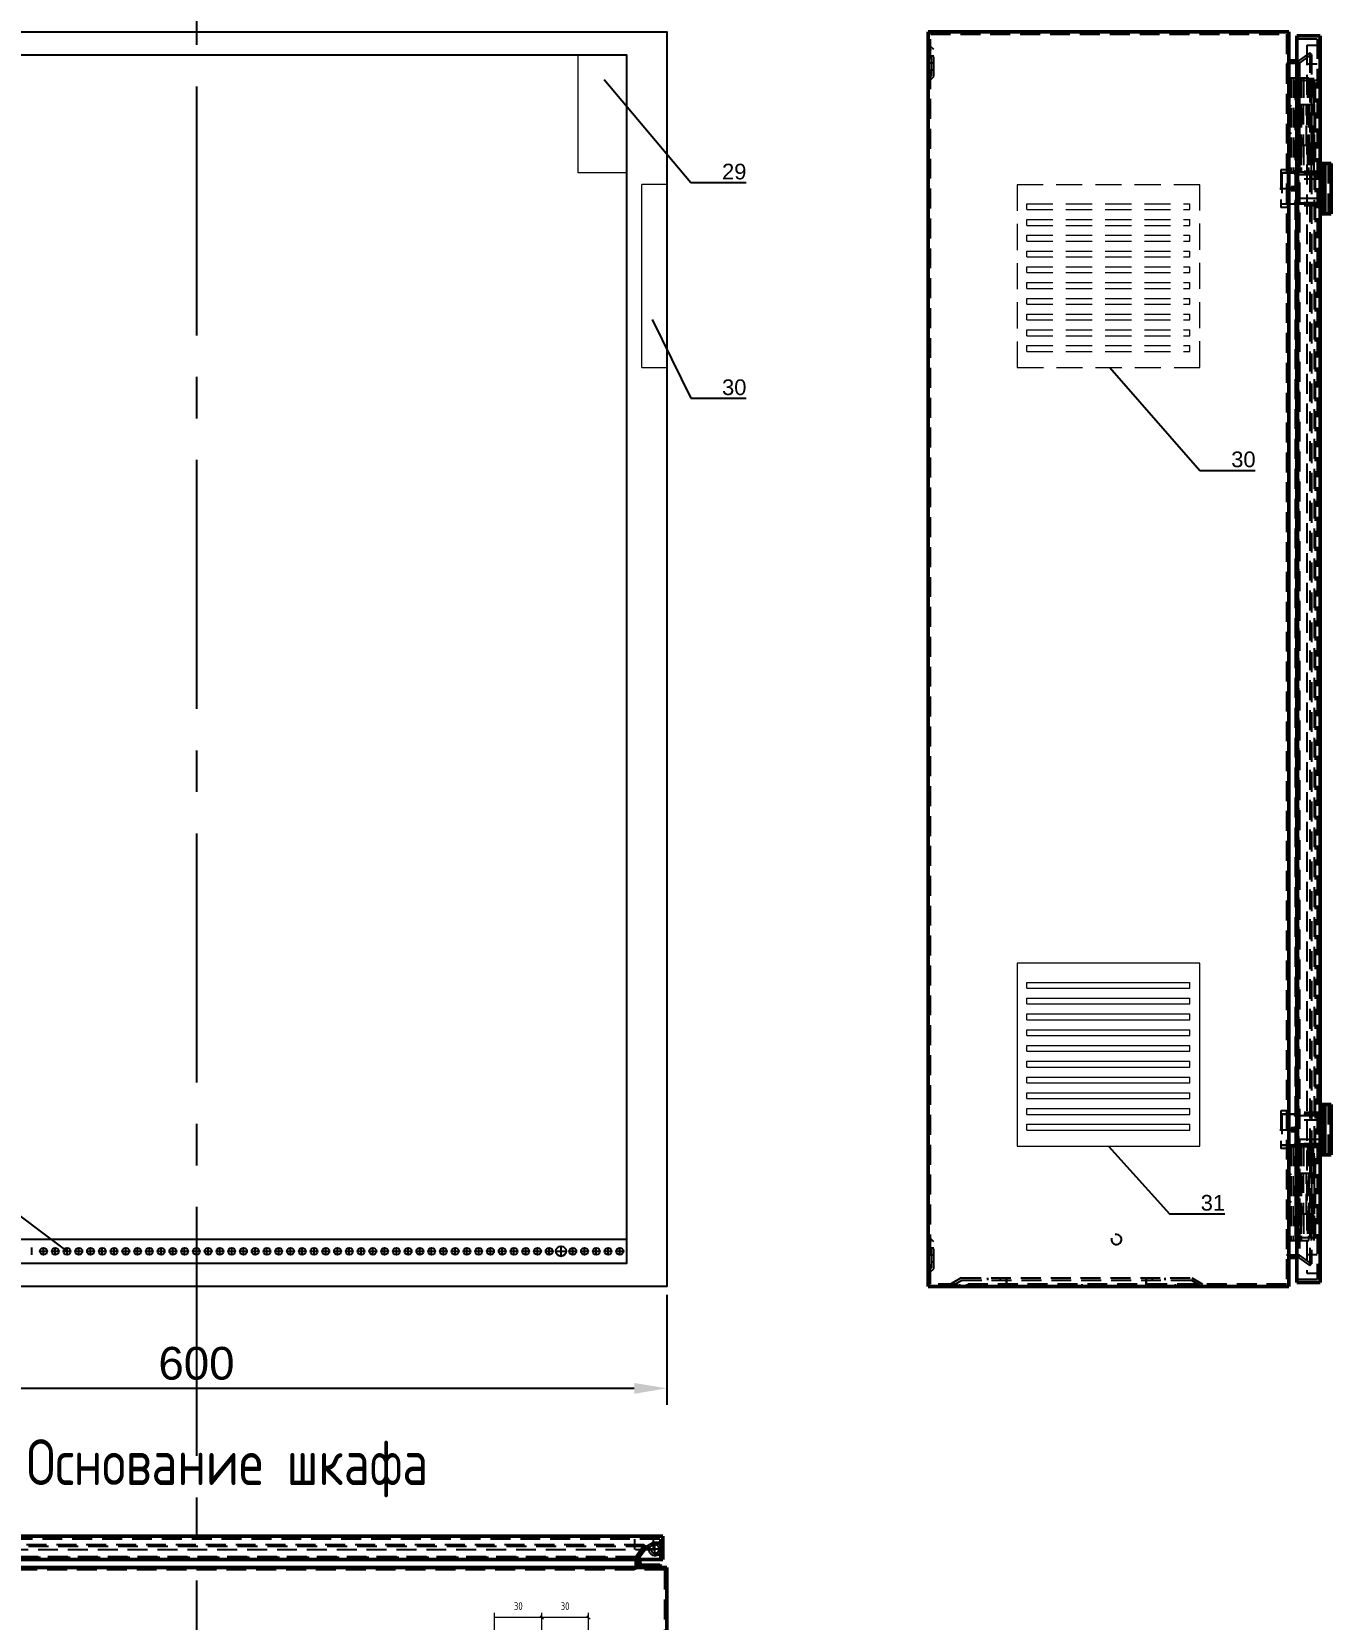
# Model space of a CAD drawing. Header units: millimetres. Extents: x 3520 to 8864, y 403 to 1747.
# Drawn here: x 5453.9 to 5553.4, y 789.7 to 911.1 of the extents above; entities that cross this region are included whole.
import ezdxf
from ezdxf import colors
from ezdxf.entities.mleader import LeaderData, LeaderLine
from ezdxf.math import Vec2, Vec3

# ---------------------------------------------------------------- set-up
doc = ezdxf.new("R2010")
doc.units = ezdxf.units.MM
for name, pattern in [('ACISOTGL', [3, 2, -1]), ('CENTER', [10.16, 6.35, -1.27, 1.27, -1.27]), ('CENTER2', [28.575, 19.05, -3.175, 3.175, -3.175]), ('DASHED', [19.05, 12.7, -6.35]), ('K5LT_BASIC', [0]), ('K5LT_THIN', [0])]:
    doc.linetypes.add(name, pattern=pattern)
for name, color, linetype, lineweight in [('AM_0', 7, 'Continuous', 50), ('AM_4', 3, 'Continuous', 25), ('AM_5', 3, 'Continuous', 25), ('AM_7', 7, 'CENTER', 25), ('AM_9', 6, 'DASHED', 25), ('Стерка', 7, 'Continuous', 15)]:
    doc.layers.add(name, color=color, linetype=linetype, lineweight=lineweight)
doc.layers.add('Ссылки', color=6, linetype='Continuous')
doc.styles.get("Standard").update_dxf_attribs({"font": 'arial.ttf'})
doc.styles.add('ГОСТ В', font='GOST_0.TTF', dxfattribs={"height": 3.5})
doc.styles.add('ГОСТ тип А', font='GOST_0.TTF', dxfattribs={"height": 3.5})
doc.dimstyles.new('ISO-25', dxfattribs={"dimtxt": 2.5, "dimasz": 2.5, "dimexe": 1.25, "dimexo": 0.625, "dimtad": 1, "dimtxsty": 'Standard', "dimcen": 2.5, "dimadec": 0, "dimazin": 0, "dimtfac": 1, "dimtmove": 0, "dimatfit": 3, "dimfxl": 1, "dimarcsym": 0})

msp = doc.modelspace()

# ---------------------------------------------------------------- texts
at = {"color": 7, "linetype": 'Continuous', "lineweight": 15, "attachment_point": 5, "style": 'ГОСТ В'}
for s, insert, char_height, width in [('{\\C256;Основание шкафа}', (5468.887, 801.241, 1518.358), 3.5, 80), ('{\\C256;30}', (5491.148, 790.696, 1518.358), 0.6, 3.58027), ('{\\C256;30}', (5494.728, 790.696, 1518.358), 0.6, 3.58027)]:
    msp.add_mtext(s, dxfattribs=dict(at, insert=insert, char_height=char_height, width=width))

# ---------------------------------------------------------------- blocks, each defined once
blk = doc.blocks.new('2_1XXX_04_05_0_in_AE_1058_500__2__3')
at = {"layer": 'AM_7'}
for p, q in [((-97, -0.075), (-97, 1.575)), ((-30.5, -0.075), (-30.5, 1.575)), ((36, -0.075), (36, 1.575))]:
    blk.add_line(p, q, dxfattribs=at)
at = {"layer": 'AM_9'}
for p, q in [((-105, 1.5), (-105, 0)), ((-100.6, 1.5), (-100.6, 0)), ((-93.4, 0), (-93.4, 1.5)), ((-34.1, 1.5), (-34.1, 0)), ((-26.9, 0), (-26.9, 1.5)), ((32.4, 1.5), (32.4, 0)), ((39.6, 0), (39.6, 1.5)), ((44, 1.5), (44, 0))]:
    blk.add_line(p, q, dxfattribs=at)
blk = doc.blocks.new('3_1XXX_01_04_1_0_in_AE_1058_500__2__3')
at = {"layer": 'AM_7'}
for p, q in [((106.6, 749.4), (104.9, 749.4)), ((106.6, 731.9), (104.9, 731.9))]:
    blk.add_line(p, q, dxfattribs=at)
at = {"layer": 'AM_9'}
for p, q in [((105, 770.6), (121, 770.6)), ((105.8, 770.6), (105.8, 710.6)), ((106.5, 770.6), (106.5, 710.6)), ((108, 770.6), (108, 710.6)), ((111, 770.6), (111, 710.6)), ((111.5, 770.6), (111.5, 710.6)), ((112.7, 770.6), (112.7, 753.6)), ((112.8, 770.6), (112.8, 710.6)), ((114.2, 770.6), (114.2, 753.6)), ((116.8, 770.6), (116.8, 753.6)), ((117, 770.6), (117, 753.6)), ((117.2, 770.6), (117.2, 753.6)), ((117.4, 770.6), (117.4, 710.6)), ((118.3, 770.6), (118.3, 753.6)), ((119.1, 770.6), (119.1, 753.6)), ((119.5, 753.6), (119.5, 770.6)), ((120.5, 770.6), (120.5, 753.6)), ((121, 753.6), (121, 770.6)), ((106.5, 753), (105, 751.5)), ((112.7, 753.6), (121, 753.6)), ((116.3, 727.6), (116.3, 753.6)), ((117.7, 753.6), (117.7, 727.6)), ((105, 747.3), (106.5, 745.8)), ((106.5, 735.5), (105, 734)), ((105, 729.8), (106.5, 728.3)), ((112.7, 727.6), (112.7, 710.6)), ((112.7, 727.6), (121, 727.6)), ((114.2, 727.6), (114.2, 710.6)), ((116.8, 727.6), (116.8, 710.6)), ((117, 727.6), (117, 710.6)), ((117.2, 727.6), (117.2, 710.6)), ((118.3, 727.6), (118.3, 710.6)), ((119.1, 727.6), (119.1, 710.6)), ((119.5, 710.6), (119.5, 727.6)), ((120.5, 727.6), (120.5, 710.6)), ((121, 710.6), (121, 727.6)), ((105, 710.6), (121, 710.6))]:
    blk.add_line(p, q, dxfattribs=at)
blk = doc.blocks.new('4_1XXX_01_05_2_1_0_in_AE_1058_500__2__3')
at = {"layer": 'AM_0'}
for p, q in [((125, 715), (126, 715)), ((126, 716), (132, 716)), ((126, 716), (126, 684)), ((128, 716), (128, 684)), ((132, 716), (132, 684)), ((125, 685), (126, 685)), ((126, 684), (132, 684))]:
    blk.add_line(p, q, dxfattribs=at)
at = {"layer": 'AM_7'}
blk.add_line((99.2, 700), (111.6, 700), dxfattribs=at)
at = {"layer": 'AM_9'}
for p, q in [((104.1, 712), (99.8, 712)), ((99.8, 712), (99.8, 688)), ((109.8, 710), (99.8, 710)), ((108.1, 709.8), (100.5, 709.8)), ((100.5, 709.8), (100.5, 690.2)), ((104.1, 712), (104.1, 688)), ((109.3, 708.6), (108.1, 709.8)), ((110.5, 708.6), (109.3, 708.6)), ((109.8, 710), (109.8, 690)), ((127.2, 709.8), (109.8, 709.8)), ((110.5, 709.1), (127.2, 709.1)), ((110.5, 691), (110.5, 709.1)), ((111, 711), (111, 689)), ((127.5, 711), (111, 711)), ((111, 709), (127.5, 709)), ((123.6, 709.1), (123.6, 709.8)), ((123.8, 709.1), (123.8, 709.8)), ((123.8, 709.8), (123.8, 709.1)), ((123.9, 709.1), (123.9, 709.8)), ((124.4, 709.8), (124.4, 709.1)), ((124.5, 709.1), (124.5, 709.8)), ((124.8, 709.1), (124.8, 709.8)), ((124.8, 709.1), (124.8, 709.8)), ((124.9, 709.1), (124.9, 709.8)), ((125, 709.1), (125, 709.8)), ((125.4, 709.1), (125.4, 709.8)), ((126.2, 709.1), (126.2, 709.8)), ((127.2, 709.1), (127.2, 709.8)), ((127.5, 711), (127.5, 706)), ((130, 716), (130, 684)), ((104.1, 700.6), (108.6, 700.6)), ((104.1, 699.4), (108.6, 699.4)), ((110.5, 701.2), (106.5, 701.2)), ((106.5, 701.2), (106.5, 700.6)), ((106.5, 699.4), (106.5, 698.8)), ((106.5, 698.8), (110.5, 698.8)), ((107.6, 700.6), (107.6, 699.4)), ((108.6, 700.6), (108.6, 699.4)), ((111, 705), (110.5, 705)), ((127.5, 706), (111, 706)), ((109.8, 690), (99.8, 690)), ((100.5, 690.2), (108.1, 690.2)), ((108.1, 690.2), (109.3, 691.5)), ((110.5, 691.5), (109.3, 691.5)), ((109.8, 690.2), (127.2, 690.2)), ((110.5, 695), (111, 695)), ((127.2, 691), (110.5, 691)), ((111, 694), (127.5, 694)), ((111, 691), (127.5, 691)), ((127.5, 689), (111, 689)), ((123.6, 691), (123.6, 690.2)), ((123.8, 691), (123.8, 690.2)), ((123.8, 691), (123.8, 690.2)), ((123.9, 691), (123.9, 690.2)), ((124.4, 691), (124.4, 690.2)), ((124.5, 691), (124.5, 690.2)), ((124.8, 691), (124.8, 690.2)), ((124.8, 691), (124.8, 690.2)), ((124.9, 690.2), (124.9, 691)), ((125, 691), (125, 690.2)), ((125.4, 691), (125.4, 690.2)), ((126.2, 691), (126.2, 690.2)), ((127.2, 691), (127.2, 690.2)), ((127.5, 694), (127.5, 689)), ((104.1, 688), (99.8, 688))]:
    blk.add_line(p, q, dxfattribs=at)
blk = doc.blocks.new('5_1XXX_01_05_2_2_0_in_AE_1058_500__2__3')
at = {"layer": 'AM_0'}
for p, q in [((125, 115), (126, 115)), ((126, 116), (132, 116)), ((126, 116), (126, 84)), ((128, 116), (128, 84)), ((132, 116), (132, 84)), ((125, 85), (126, 85)), ((126, 84), (132, 84))]:
    blk.add_line(p, q, dxfattribs=at)
at = {"layer": 'AM_7'}
blk.add_line((99.2, 100), (111.6, 100), dxfattribs=at)
at = {"layer": 'AM_9'}
for p, q in [((99.8, 112), (99.8, 88)), ((104.1, 112), (99.8, 112)), ((104.1, 112), (104.1, 88)), ((130, 116), (130, 84)), ((109.8, 110), (99.8, 110)), ((108.1, 109.8), (100.5, 109.8)), ((100.5, 109.8), (100.5, 90.3)), ((106.5, 101.2), (106.5, 100.6)), ((110.5, 101.2), (106.5, 101.2)), ((109.3, 108.5), (108.1, 109.8)), ((110.5, 108.5), (109.3, 108.5)), ((109.8, 110), (109.8, 90)), ((127.2, 109.8), (109.8, 109.8)), ((110.5, 109), (127.2, 109)), ((110.5, 91), (110.5, 109)), ((111, 105), (110.5, 105)), ((111, 111), (111, 89)), ((127.5, 111), (111, 111)), ((111, 109), (127.5, 109)), ((127.5, 106), (111, 106)), ((123.6, 109), (123.6, 109.8)), ((123.8, 109), (123.8, 109.8)), ((123.8, 109.8), (123.8, 109)), ((123.9, 109), (123.9, 109.8)), ((124.4, 109.8), (124.4, 109)), ((124.5, 109), (124.5, 109.8)), ((124.8, 109), (124.8, 109.8)), ((124.8, 109), (124.8, 109.8)), ((124.9, 109), (124.9, 109.8)), ((125, 109), (125, 109.8)), ((125.4, 109), (125.4, 109.8)), ((126.2, 109), (126.2, 109.8)), ((127.2, 109), (127.2, 109.8)), ((127.5, 111), (127.5, 106)), ((104.1, 100.6), (108.6, 100.6)), ((104.1, 99.4), (108.6, 99.4)), ((106.5, 99.4), (106.5, 98.8)), ((106.5, 98.8), (110.5, 98.8)), ((107.6, 100.6), (107.6, 99.4)), ((108.1, 90.3), (109.3, 91.5)), ((108.6, 100.6), (108.6, 99.4)), ((110.5, 91.5), (109.3, 91.5)), ((110.5, 95), (111, 95)), ((111, 94), (127.5, 94)), ((127.5, 94), (127.5, 89)), ((109.8, 90), (99.8, 90)), ((104.1, 88), (99.8, 88)), ((100.5, 90.3), (108.1, 90.3)), ((109.8, 90.3), (127.2, 90.3)), ((127.2, 91), (110.5, 91)), ((111, 91), (127.5, 91)), ((127.5, 89), (111, 89)), ((123.6, 91), (123.6, 90.3)), ((123.8, 91), (123.8, 90.3)), ((123.8, 91), (123.8, 90.3)), ((123.9, 91), (123.9, 90.3)), ((124.4, 91), (124.4, 90.3)), ((124.5, 91), (124.5, 90.3)), ((124.8, 91), (124.8, 90.3)), ((124.8, 91), (124.8, 90.3)), ((124.9, 90.3), (124.9, 91)), ((125, 91), (125, 90.3)), ((125.4, 91), (125.4, 90.3)), ((126.2, 91), (126.2, 90.3)), ((127.2, 91), (127.2, 90.3))]:
    blk.add_line(p, q, dxfattribs=at)
blk = doc.blocks.new('6_1058_01_01__2__0_in_AE_1058_500__2__3')
at = {"layer": 'AM_0'}
for p, q in [((110, 797.5), (125, 797.5)), ((110, 797.5), (110, 2.5)), ((125, 797.5), (125, 2.5)), ((110, 2.5), (125, 2.5))]:
    blk.add_line(p, q, dxfattribs=at)
at = {"layer": 'AM_9'}
for p, q in [((110, 795.5), (123, 795.5)), ((116.5, 791.5), (123, 791.5)), ((116.5, 791.5), (116.5, 8.5)), ((123, 795.5), (123, 4.5)), ((116.5, 779.5), (123, 779.5)), ((109, 769), (109, 31)), ((123, 769), (109, 769)), ((110.8, 769), (110.8, 31)), ((110.9, 769), (110.9, 31)), ((121.1, 769), (121.1, 31)), ((121.2, 769), (121.2, 31)), ((122, 31), (122, 769)), ((112.7, 753.6), (116.3, 753.6)), ((112.7, 753.6), (112.7, 727.6)), ((114.1, 753.6), (114.1, 727.6)), ((119.3, 727.6), (119.3, 753.6)), ((119.5, 753.6), (119.5, 727.6)), ((120.9, 727.6), (120.9, 753.6)), ((120.9, 753.6), (121, 753.6)), ((121, 753.6), (121, 727.6)), ((112.7, 727.6), (116.3, 727.6)), ((120.9, 727.6), (121, 727.6)), ((123, 711), (125, 711)), ((123, 688.9), (125, 688.9)), ((123, 111), (125, 111)), ((123, 89), (125, 89)), ((112.7, 72.4), (116.3, 72.4)), ((112.7, 72.4), (112.7, 46.4)), ((114.1, 72.4), (114.1, 46.4)), ((119.3, 46.4), (119.3, 72.4)), ((119.5, 72.4), (119.5, 46.4)), ((120.9, 46.4), (120.9, 72.4)), ((120.9, 72.4), (121, 72.4)), ((121, 72.4), (121, 46.4)), ((112.7, 46.4), (116.3, 46.4)), ((120.9, 46.4), (121, 46.4)), ((123, 31), (109, 31)), ((116.5, 20.5), (123, 20.5)), ((123, 4.5), (110, 4.5)), ((116.5, 8.5), (123, 8.5))]:
    blk.add_line(p, q, dxfattribs=at)
blk = doc.blocks.new('7_1XXX_01_04_2_0_in_AE_1058_500__2__3')
at = {"layer": 'AM_7'}
for p, q in [((106.6, 68.2), (104.9, 68.2)), ((106.6, 50.7), (104.9, 50.7))]:
    blk.add_line(p, q, dxfattribs=at)
at = {"layer": 'AM_9'}
for p, q in [((105, 89.4), (121, 89.4)), ((105.8, 89.4), (105.8, 29.4)), ((106.5, 89.4), (106.5, 29.4)), ((108, 89.4), (108, 29.4)), ((111, 89.4), (111, 29.4)), ((111.5, 89.4), (111.5, 29.4)), ((112.7, 89.4), (112.7, 72.4)), ((112.8, 89.4), (112.8, 29.4)), ((114.2, 89.4), (114.2, 72.4)), ((116.8, 89.4), (116.8, 72.4)), ((117, 89.4), (117, 72.4)), ((117.2, 89.4), (117.2, 72.4)), ((117.4, 89.4), (117.4, 29.4)), ((118.3, 89.4), (118.3, 72.4)), ((119.1, 89.4), (119.1, 72.4)), ((119.5, 72.4), (119.5, 89.4)), ((120.5, 89.4), (120.5, 72.4)), ((121, 72.4), (121, 89.4)), ((106.5, 71.8), (105, 70.2)), ((112.7, 72.4), (121, 72.4)), ((116.3, 46.4), (116.3, 72.4)), ((117.7, 72.4), (117.7, 46.4)), ((105, 66.1), (106.5, 64.6)), ((106.5, 54.3), (105, 52.8)), ((105, 48.6), (106.5, 47.1)), ((112.7, 46.4), (112.7, 29.4)), ((112.7, 46.4), (121, 46.4)), ((114.2, 46.4), (114.2, 29.4)), ((116.8, 46.4), (116.8, 29.4)), ((117, 46.4), (117, 29.4)), ((117.2, 46.4), (117.2, 29.4)), ((118.3, 46.4), (118.3, 29.4)), ((119.1, 46.4), (119.1, 29.4)), ((119.5, 29.4), (119.5, 46.4)), ((120.5, 46.4), (120.5, 29.4)), ((121, 29.4), (121, 46.4)), ((105, 29.4), (121, 29.4))]:
    blk.add_line(p, q, dxfattribs=at)
blk = doc.blocks.new('8_1058_01_00__2__0_in_AE_1058_500__2__3')
at = {"layer": 'AM_0'}
for p, q in [((-125, 800), (-125, 0)), ((-125, 800), (105, 800)), ((105, 800), (105, 0)), ((110, 781.5), (105, 781.5)), ((105, 18.5), (110, 18.5)), ((-125, 0), (105, 0))]:
    blk.add_line(p, q, dxfattribs=at)
at = {"layer": 'AM_5'}
blk.add_arc((-5, 30), 3.23, 165, 105, dxfattribs=at)
at = {"layer": 'AM_7'}
for p, q in [((-121.3, 780), (-125.2, 780)), ((-121.3, 20), (-125.2, 20)), ((-75, 5.8), (-75, -0.3)), ((14, 5.8), (14, -0.3))]:
    blk.add_line(p, q, dxfattribs=at)
at = {"layer": 'AM_9'}
for p, q in [((-123, 788), (-125, 790)), ((-123.5, 1.5), (-123.5, 798.5)), ((-123.5, 798.5), (103.5, 798.5)), ((-121.5, 788.6), (-123.5, 790.6)), ((103.5, 798.5), (103.5, 1.5)), ((-123, 772), (-123, 788)), ((-121.5, 784.4), (-123, 784.4)), ((-121.5, 771.4), (-121.5, 788.6)), ((103.5, 780), (111.7, 780)), ((111.2, 781.5), (110, 781.5)), ((118.4, 786.6), (111.2, 781.5)), ((111.2, 781.5), (111.2, 18.5)), ((111.7, 780), (119.3, 785.4)), ((111.7, 780), (111.7, 20)), ((119.3, 785.4), (118.4, 786.6)), ((118.4, 786.6), (118.4, 13.4)), ((119.3, 785.4), (119.3, 14.6)), ((-125, 770), (-123, 772)), ((-123.5, 769.4), (-121.5, 771.4)), ((-123, 775.7), (-121.5, 775.7)), ((-121.5, 28.6), (-123.5, 30.6)), ((-123, 28), (-125, 30)), ((-123, 12), (-123, 28)), ((-121.5, 24.4), (-123, 24.4)), ((-121.5, 11.4), (-121.5, 28.6)), ((-125, 10), (-123, 12)), ((-123.5, 9.4), (-121.5, 11.4)), ((-123, 15.7), (-121.5, 15.7)), ((111.7, 20), (103.5, 20)), ((110, 18.5), (111.2, 18.5)), ((111.2, 18.5), (118.4, 13.4)), ((119.3, 14.6), (111.7, 20)), ((118.4, 13.4), (119.3, 14.6)), ((103.5, 1.5), (-123.5, 1.5)), ((-104, 5.5), (-110.9, 1.5)), ((-110.5, 0), (-103.6, 4)), ((-104, 5.5), (43, 5.5)), ((-103.6, 4), (42.6, 4)), ((-87, 4), (-87, 5.5)), ((-79, 4), (-79, 5.5)), ((-75, 0), (-75, 5.5)), ((14, 0), (14, 5.5)), ((18, 4), (18, 5.5)), ((26, 4), (26, 5.5)), ((49.5, 0), (42.6, 4)), ((43, 5.5), (49.9, 1.5))]:
    blk.add_line(p, q, dxfattribs=at)
blk = doc.blocks.new('3_1XXX_01_04_1_0_in_AE_1058_500__2__5')
at = {"layer": 'AM_7'}
blk.add_line((290.3, 106.575), (290.3, 104.925), dxfattribs=at)
blk = doc.blocks.new('7_1XXX_01_04_2_0_in_AE_1058_500__2__5')
at = {"layer": 'AM_0'}
for p, q in [((282.8, 110), (282.8, 108)), ((284.3, 106.5), (295.6, 106.5)), ((295.6, 106.5), (296.3, 105.8)), ((296.3, 105.8), (296.3, 105))]:
    blk.add_line(p, q, dxfattribs=at)
for radius, start in [(3, 201.0395), (1.5, 180)]:
    blk.add_arc((284.3, 108), radius, start, 270, dxfattribs=at)
at = {"layer": 'AM_7'}
for p, q in [((288, 116.8), (296.8, 116.8)), ((292.4, 112.4), (292.4, 121.2))]:
    blk.add_line(p, q, dxfattribs=at)
at = {"layer": 'AM_9'}
for p, q in [((281.9, 112.8), (285.4, 117.4)), ((286.8, 116.8), (282.8, 111.5)), ((282.8, 111.5), (282.8, 110)), ((286.4, 116.3), (285.6, 117.7)), ((286.4, 118.3), (290.4, 120.5)), ((291.1, 119.1), (286.8, 116.8)), ((288.3, 117.2), (289.8, 117)), ((281.3, 108), (281.3, 111)), ((286.7, 106.5), (288.2, 105)), ((292.4, 105), (293.9, 106.5))]:
    blk.add_line(p, q, dxfattribs=at)
for centre, radius, start, end in [((284.3, 111), 3, 143, 180), ((287.8, 115.6), 3, 118.1592, 143), ((292.4, 116.8), 4.15, 175, 118.1592), ((292.4, 116.8), 2.65, 175, 118.1592), ((284.3, 108), 3, 180, 201.0395)]:
    blk.add_arc(centre, radius, start, end, dxfattribs=at)
blk = doc.blocks.new('_None')
blk = doc.blocks.new('A3-2')
at = {"linetype": 'K5LT_THIN', "lineweight": 18}
for p, q in [((420, 0), (420, 297)), ((420, 297), (840, 297)), ((840, 297), (840, 0)), ((650, 15), (715, 15)), ((840, 0), (420, 0))]:
    blk.add_line(p, q, dxfattribs=at)
at = {"linetype": 'K5LT_BASIC', "lineweight": 40}
for p, q in [((440, 5), (440, 292)), ((440, 292), (835, 292)), ((510, 292), (510, 278)), ((835, 292), (835, 5)), ((510, 278), (440, 278)), ((428, 5), (428, 150)), ((440, 150), (428, 150)), ((433, 5), (433, 150)), ((440, 115), (428, 115)), ((440, 90), (428, 90)), ((440, 65), (428, 65)), ((440, 30), (428, 30)), ((650, 20), (835, 20)), ((650, 5), (650, 20)), ((657, 5), (657, 20)), ((667, 5), (667, 20)), ((690, 5), (690, 20)), ((705, 5), (705, 20)), ((715, 5), (715, 20)), ((825, 5), (825, 20)), ((825, 13), (835, 13)), ((650, 10), (657, 10)), ((657, 10), (667, 10)), ((667, 10), (690, 10)), ((690, 10), (705, 10)), ((705, 10), (715, 10)), ((440, 5), (428, 5)), ((835, 5), (440, 5))]:
    blk.add_line(p, q, dxfattribs=at)
at = {"char_height": 2.5, "attachment_point": 1, "rotation": 90, "style": 'ГОСТ тип А'}
for s, insert in [('Подп. и дата', (429.32, 124.64)), ('Инв. № дубл.', (429.32, 95.56)), ('Взам. инв. №', (429.32, 69.83)), ('Подп. и дата', (429.32, 39.64)), ('Инв. № подл.', (429.32, 10.56))]:
    blk.add_mtext(s, dxfattribs=dict(at, insert=insert))
at = {"char_height": 2.5, "attachment_point": 1, "style": 'ГОСТ тип А'}
for s, insert in [('Лист', (826.99, 18.23)), ('Изм.', (651.01, 9.23)), ('Лист', (658, 9.23)), ('№ докум.', (671.12, 9.23)), ('Подп.', (693.55, 9.23)), ('Дата', (706, 9.23)), ('Формат', (804.26, 4.23)), ('A3', (815.5, 4.23))]:
    blk.add_mtext(s, dxfattribs=dict(at, insert=insert))
blk = doc.blocks.new('6_1058_01_01__2__0_in_AE_1058_500__2__5')
at = {"layer": 'AM_0'}
for p, q in [((-297.5, 125), (297.5, 125)), ((-297.5, 110), (-297.5, 125)), ((297.5, 110), (297.5, 125)), ((-297.5, 110), (297.5, 110))]:
    blk.add_line(p, q, dxfattribs=at)
at = {"layer": 'AM_9'}
for p, q in [((-295.5, 123), (-295.5, 110)), ((295.5, 123), (-295.5, 123)), ((-291.5, 116.5), (-291.5, 123)), ((-279.5, 116.5), (-279.5, 123)), ((-270.6, 122), (-279.5, 122)), ((-261.1, 123), (-261.1, 125)), ((-238.9, 123), (-238.9, 125)), ((279.5, 116.5), (279.5, 123)), ((291.5, 116.5), (291.5, 123)), ((295.5, 123), (295.5, 110)), ((-291.5, 116.5), (291.5, 116.5)), ((-268.6, 110.8), (-269.6, 121.1)), ((-268.6, 121.2), (-267.6, 110.9)), ((292.4, 121), (295.5, 121)), ((295.5, 119.5), (292.4, 119.5)), ((292.4, 114.1), (295.5, 114.1)), ((295.5, 112.7), (292.4, 112.7)), ((-255.5, 109), (-266.6, 109)), ((-255.5, 110), (-255.5, 109))]:
    blk.add_line(p, q, dxfattribs=at)
for centre, radius, start, end in [((-270.6, 121), 2, 5.7106, 90), ((-270.6, 121), 1, 5.7106, 90), ((292.4, 116.8), 2.7, 186.3794, 270), ((292.4, 116.8), 2.7, 90, 109.4712), ((-266.6, 111), 2, 185.7106, 270), ((-266.6, 111), 1, 185.7106, 270)]:
    blk.add_arc(centre, radius, start, end, dxfattribs=at)
blk = doc.blocks.new('8_1058_01_00__2__0_in_AE_1058_500__2__5')
at = {"layer": 'AM_0'}
for p, q in [((-300, -125), (-300, 105)), ((-300, 105), (300, 105)), ((-281.5, 105), (-281.5, 110)), ((281.5, 110), (281.5, 105)), ((300, 105), (300, -125)), ((238, 49.5), (-238, 49.5)), ((-273.8, 14), (-267, 14)), ((-273.8, 14), (-273.8, -75)), ((273.5, 14), (273.5, -75)), ((-273.8, -75), (-267, -75)), ((238, -110.5), (-238, -110.5)), ((300, -125), (-300, -125))]:
    blk.add_line(p, q, dxfattribs=at)
for centre, start, end in [((-238, 14), 90, 180), ((238, 14), 0, 90), ((-238, -75), 180, 270), ((238, -75), 270, 360)]:
    blk.add_arc(centre, 35.5, start, end, dxfattribs=at)
at = {"layer": 'AM_4'}
for p, q in [((-238, 49.5), (-238, 44)), ((238, 44), (238, 49.5)), ((267, 14), (273.5, 14)), ((267, -75), (273.5, -75)), ((-238, -110.5), (-238, -105)), ((238, -105), (238, -110.5))]:
    blk.add_line(p, q, dxfattribs=at)
at = {"layer": 'AM_7'}
for p, q in [((-280, -121.3), (-280, -125.2)), ((280, -121.3), (280, -125.2))]:
    blk.add_line(p, q, dxfattribs=at)
at = {"layer": 'AM_9'}
for p, q in [((-286.6, 118.4), (-285.4, 119.3)), ((286.6, 118.4), (-286.6, 118.4)), ((-281.5, 111.2), (-286.6, 118.4)), ((-285.4, 119.3), (-280, 111.7)), ((285.4, 119.3), (-285.4, 119.3)), ((280, 111.7), (-280, 111.7)), ((-280, 111.7), (-280, 103.5)), ((280, 111.7), (285.4, 119.3)), ((280, 103.5), (280, 111.7)), ((286.6, 118.4), (281.5, 111.2)), ((285.4, 119.3), (286.6, 118.4)), ((298.5, 103.5), (-298.5, 103.5)), ((-298.5, 103.5), (-298.5, -123.5)), ((-281.5, 110), (-281.5, 111.2)), ((281.5, 111.2), (-281.5, 111.2)), ((281.5, 111.2), (281.5, 110)), ((298.5, 103.5), (298.5, -123.5)), ((238, 49.9), (-238, 49.9)), ((-238, 49.5), (-238, 49.9)), ((-238, 44), (-238, 42.6)), ((238, 43), (-238, 43)), ((238, 42.6), (-238, 42.6)), ((238, 49.9), (238, 49.5)), ((238, 42.6), (238, 44)), ((-242, 26), (242, 26)), ((-273.8, 14), (-274.2, 14)), ((-274.2, 14), (-274.2, -75)), ((-267.3, 14), (-267.3, -75)), ((-267, 14), (-266.6, 14)), ((-266.9, 14), (-266.9, -75)), ((-250, -79), (-250, 18)), ((250, 18), (250, -79)), ((266.6, 14), (266.6, -75)), ((266.6, 14), (267, 14)), ((273.9, 14), (273.5, 14)), ((273.9, 14), (273.9, -75)), ((-273.8, -75), (-274.2, -75)), ((-267, -75), (-266.6, -75)), ((266.6, -75), (267, -75)), ((273.9, -75), (273.5, -75)), ((242, -87), (-242, -87)), ((238, -103.6), (-238, -103.6)), ((-238, -105), (-238, -103.6)), ((238, -104), (-238, -104)), ((-238, -110.5), (-238, -110.9)), ((238, -110.9), (-238, -110.9)), ((238, -103.6), (238, -105)), ((238, -110.9), (238, -110.5)), ((298.5, -123.5), (-298.5, -123.5)), ((-288.6, -121.5), (-290.6, -123.5)), ((-288, -123), (-290, -125)), ((-271.4, -121.5), (-288.6, -121.5)), ((-272, -123), (-288, -123)), ((-284.4, -121.5), (-284.4, -123)), ((-275.6, -123), (-275.6, -121.5)), ((-270, -125), (-272, -123)), ((-269.4, -123.5), (-271.4, -121.5)), ((271.4, -121.5), (269.4, -123.5)), ((272, -123), (270, -125)), ((288.6, -121.5), (271.4, -121.5)), ((288, -123), (272, -123)), ((275.6, -121.5), (275.6, -123)), ((284.4, -123), (284.4, -121.5)), ((290, -125), (288, -123)), ((290.6, -123.5), (288.6, -121.5))]:
    blk.add_line(p, q, dxfattribs=at)
for centre, radius, start, end in [((-238, 14), 35.9, 90, 180), ((-238, 14), 29, 90, 180), ((-238, 14), 28.6, 90, 180), ((238, 14), 35.9, 0, 90), ((238, 14), 29, 0, 90), ((238, 14), 28.6, 0, 90), ((-242, 18), 8, 90, 180), ((242, 18), 8, 0, 90), ((-238, -75), 35.9, 180, 270), ((-238, -75), 29, 180, 270), ((-238, -75), 28.6, 180, 270), ((-242, -79), 8, 180, 270), ((238, -75), 29, 270, 360), ((238, -75), 35.9, 270, 360), ((238, -75), 28.6, 270, 360), ((242, -79), 8, 270, 360)]:
    blk.add_arc(centre, radius, start, end, dxfattribs=at)
blk = doc.blocks.new('*D67')
at = {"layer": 'Defpoints', "color": 0, "transparency": 16777216}
for p in [(5430.52, 815.14), (5502.52, 815.14), (5502.52, 807.36)]:
    blk.add_point(p, dxfattribs=at)
at = {"layer": 'Стерка', "color": 0, "lineweight": -2, "transparency": 16777216}
for p, q in [((5430.52, 814.52), (5430.52, 806.11)), ((5502.52, 814.52), (5502.52, 806.11)), ((5433.02, 807.36), (5500.02, 807.36))]:
    blk.add_line(p, q, dxfattribs=at)
at = {"layer": 'Стерка', "color": 0, "transparency": 16777216}
for points in [[(5433.02, 807.77), (5433.02, 806.94), (5430.52, 807.36)], [(5500.02, 807.77), (5500.02, 806.94), (5502.52, 807.36)]]:
    blk.add_solid(points, dxfattribs=at)
at = {"layer": 'Стерка', "color": 0, "transparency": 16777216, "insert": (5466.52, 809.26), "char_height": 2.5, "width": 4.505, "attachment_point": 5}
blk.add_mtext('600', dxfattribs=at)

# ---------------------------------------------------------------- dimensions: what is measured, and where the dimension line sits
at = {"layer": 'Стерка', "color": 7}
dim = msp.add_linear_dim(base=(5502.517, 807.358, 1518.358), p1=(5430.517, 815.145, 1518.358), p2=(5502.517, 815.145, 1518.358), text='600', dimstyle='ISO-25', dxfattribs=at)
dim.commit()
dim.dimension.update_dxf_attribs({"geometry": '*D67', "text_midpoint": (5466.517, 807.358, 1518.358), "dimtype": 160})

# ---------------------------------------------------------------- linework, layer by layer
at = {"linetype": 'CENTER2'}
msp.add_line((5466.517, 935.544, 1518.358), (5466.517, 698.721, 1518.358), dxfattribs=at)
at = {"color": 6}
for p, q in [((5499.457, 818.745, 1518.358), (5447.114, 818.745, 1518.358)), ((5499.457, 816.945, 1518.358), (5499.457, 818.745, 1518.358)), ((5453.917, 817.561, 1518.358), (5453.917, 818.128, 1518.358)), ((5454.533, 817.845, 1518.358), (5455.1, 817.845, 1518.358)), ((5454.817, 817.561, 1518.358), (5454.817, 818.128, 1518.358)), ((5455.433, 817.845, 1518.358), (5456, 817.845, 1518.358)), ((5455.717, 817.561, 1518.358), (5455.717, 818.128, 1518.358)), ((5456.333, 817.845, 1518.358), (5456.9, 817.845, 1518.358)), ((5456.617, 817.561, 1518.358), (5456.617, 818.128, 1518.358)), ((5457.233, 817.845, 1518.358), (5457.8, 817.845, 1518.358)), ((5457.517, 817.561, 1518.358), (5457.517, 818.128, 1518.358)), ((5458.133, 817.845, 1518.358), (5458.7, 817.845, 1518.358)), ((5458.417, 817.561, 1518.358), (5458.417, 818.128, 1518.358)), ((5459.033, 817.845, 1518.358), (5459.6, 817.845, 1518.358)), ((5459.317, 817.561, 1518.358), (5459.317, 818.128, 1518.358)), ((5459.933, 817.845, 1518.358), (5460.5, 817.845, 1518.358)), ((5460.217, 817.561, 1518.358), (5460.217, 818.128, 1518.358)), ((5460.833, 817.845, 1518.358), (5461.4, 817.845, 1518.358)), ((5461.117, 817.561, 1518.358), (5461.117, 818.128, 1518.358)), ((5461.733, 817.845, 1518.358), (5462.3, 817.845, 1518.358)), ((5462.017, 817.561, 1518.358), (5462.017, 818.128, 1518.358)), ((5462.633, 817.845, 1518.358), (5463.2, 817.845, 1518.358)), ((5462.917, 817.561, 1518.358), (5462.917, 818.128, 1518.358)), ((5463.533, 817.845, 1518.358), (5464.1, 817.845, 1518.358)), ((5463.817, 817.561, 1518.358), (5463.817, 818.128, 1518.358)), ((5464.433, 817.845, 1518.358), (5465, 817.845, 1518.358)), ((5464.717, 817.561, 1518.358), (5464.717, 818.128, 1518.358)), ((5465.333, 817.845, 1518.358), (5465.9, 817.845, 1518.358)), ((5465.617, 817.561, 1518.358), (5465.617, 818.128, 1518.358)), ((5466.233, 817.845, 1518.358), (5466.8, 817.845, 1518.358)), ((5466.517, 817.561, 1518.358), (5466.517, 818.128, 1518.358)), ((5467.133, 817.845, 1518.358), (5467.7, 817.845, 1518.358)), ((5467.417, 817.561, 1518.358), (5467.417, 818.128, 1518.358)), ((5468.033, 817.845, 1518.358), (5468.6, 817.845, 1518.358)), ((5468.317, 817.561, 1518.358), (5468.317, 818.128, 1518.358)), ((5468.933, 817.845, 1518.358), (5469.5, 817.845, 1518.358)), ((5469.217, 817.561, 1518.358), (5469.217, 818.128, 1518.358)), ((5469.833, 817.845, 1518.358), (5470.4, 817.845, 1518.358)), ((5470.117, 817.561, 1518.358), (5470.117, 818.128, 1518.358)), ((5470.733, 817.845, 1518.358), (5471.3, 817.845, 1518.358)), ((5471.017, 817.561, 1518.358), (5471.017, 818.128, 1518.358)), ((5471.633, 817.845, 1518.358), (5472.2, 817.845, 1518.358)), ((5471.917, 817.561, 1518.358), (5471.917, 818.128, 1518.358)), ((5472.533, 817.845, 1518.358), (5473.1, 817.845, 1518.358)), ((5472.817, 817.561, 1518.358), (5472.817, 818.128, 1518.358)), ((5473.433, 817.845, 1518.358), (5474, 817.845, 1518.358)), ((5473.717, 817.561, 1518.358), (5473.717, 818.128, 1518.358)), ((5474.333, 817.845, 1518.358), (5474.9, 817.845, 1518.358)), ((5474.617, 817.561, 1518.358), (5474.617, 818.128, 1518.358)), ((5475.233, 817.845, 1518.358), (5475.8, 817.845, 1518.358)), ((5475.517, 817.561, 1518.358), (5475.517, 818.128, 1518.358)), ((5476.133, 817.845, 1518.358), (5476.7, 817.845, 1518.358)), ((5476.417, 817.561, 1518.358), (5476.417, 818.128, 1518.358)), ((5477.033, 817.845, 1518.358), (5477.6, 817.845, 1518.358)), ((5477.317, 817.561, 1518.358), (5477.317, 818.128, 1518.358)), ((5477.933, 817.845, 1518.358), (5478.5, 817.845, 1518.358)), ((5478.217, 817.561, 1518.358), (5478.217, 818.128, 1518.358)), ((5478.833, 817.845, 1518.358), (5479.4, 817.845, 1518.358)), ((5479.117, 817.561, 1518.358), (5479.117, 818.128, 1518.358)), ((5479.733, 817.845, 1518.358), (5480.3, 817.845, 1518.358)), ((5480.017, 817.561, 1518.358), (5480.017, 818.128, 1518.358)), ((5480.633, 817.845, 1518.358), (5481.2, 817.845, 1518.358)), ((5480.917, 817.561, 1518.358), (5480.917, 818.128, 1518.358)), ((5481.533, 817.845, 1518.358), (5482.1, 817.845, 1518.358)), ((5481.817, 817.561, 1518.358), (5481.817, 818.128, 1518.358)), ((5482.433, 817.845, 1518.358), (5483, 817.845, 1518.358)), ((5482.717, 817.561, 1518.358), (5482.717, 818.128, 1518.358)), ((5483.333, 817.845, 1518.358), (5483.9, 817.845, 1518.358)), ((5483.617, 817.561, 1518.358), (5483.617, 818.128, 1518.358)), ((5484.233, 817.845, 1518.358), (5484.8, 817.845, 1518.358)), ((5484.517, 817.561, 1518.358), (5484.517, 818.128, 1518.358)), ((5485.133, 817.845, 1518.358), (5485.7, 817.845, 1518.358)), ((5485.417, 817.561, 1518.358), (5485.417, 818.128, 1518.358)), ((5486.033, 817.845, 1518.358), (5486.6, 817.845, 1518.358)), ((5486.317, 817.561, 1518.358), (5486.317, 818.128, 1518.358)), ((5486.933, 817.845, 1518.358), (5487.5, 817.845, 1518.358)), ((5487.217, 817.561, 1518.358), (5487.217, 818.128, 1518.358)), ((5487.833, 817.845, 1518.358), (5488.4, 817.845, 1518.358)), ((5488.117, 817.561, 1518.358), (5488.117, 818.128, 1518.358)), ((5488.733, 817.845, 1518.358), (5489.3, 817.845, 1518.358)), ((5489.017, 817.561, 1518.358), (5489.017, 818.128, 1518.358)), ((5489.633, 817.845, 1518.358), (5490.2, 817.845, 1518.358)), ((5489.917, 817.561, 1518.358), (5489.917, 818.128, 1518.358)), ((5490.533, 817.845, 1518.358), (5491.1, 817.845, 1518.358)), ((5490.817, 817.561, 1518.358), (5490.817, 818.128, 1518.358)), ((5491.433, 817.845, 1518.358), (5492, 817.845, 1518.358)), ((5491.717, 817.561, 1518.358), (5491.717, 818.128, 1518.358)), ((5492.333, 817.845, 1518.358), (5492.9, 817.845, 1518.358)), ((5492.617, 817.561, 1518.358), (5492.617, 818.128, 1518.358)), ((5493.233, 817.845, 1518.358), (5493.8, 817.845, 1518.358)), ((5493.517, 817.561, 1518.358), (5493.517, 818.128, 1518.358)), ((5494.007, 817.845, 1518.358), (5494.826, 817.845, 1518.358)), ((5494.417, 817.435, 1518.358), (5494.417, 818.254, 1518.358)), ((5495.033, 817.845, 1518.358), (5495.6, 817.845, 1518.358)), ((5495.317, 817.561, 1518.358), (5495.317, 818.128, 1518.358)), ((5495.933, 817.845, 1518.358), (5496.5, 817.845, 1518.358)), ((5496.217, 817.561, 1518.358), (5496.217, 818.128, 1518.358)), ((5496.833, 817.845, 1518.358), (5497.4, 817.845, 1518.358)), ((5497.117, 817.561, 1518.358), (5497.117, 818.128, 1518.358)), ((5497.733, 817.845, 1518.358), (5498.3, 817.845, 1518.358)), ((5498.017, 817.561, 1518.358), (5498.017, 818.128, 1518.358)), ((5498.633, 817.845, 1518.358), (5499.2, 817.845, 1518.358)), ((5498.917, 817.561, 1518.358), (5498.917, 818.128, 1518.358)), ((5447.114, 816.945, 1518.358), (5499.457, 816.945, 1518.358))]:
    msp.add_line(p, q, dxfattribs=at)
for p, q in [((5499.457, 816.945, 1518.358), (5499.457, 818.745, 1518.358)), ((5453.917, 817.561, 1518.358), (5453.917, 818.128, 1518.358)), ((5454.533, 817.845, 1518.358), (5455.1, 817.845, 1518.358)), ((5454.817, 817.561, 1518.358), (5454.817, 818.128, 1518.358)), ((5455.433, 817.845, 1518.358), (5456, 817.845, 1518.358)), ((5455.717, 817.561, 1518.358), (5455.717, 818.128, 1518.358)), ((5456.333, 817.845, 1518.358), (5456.9, 817.845, 1518.358)), ((5456.617, 817.561, 1518.358), (5456.617, 818.128, 1518.358)), ((5457.233, 817.845, 1518.358), (5457.8, 817.845, 1518.358)), ((5457.517, 817.561, 1518.358), (5457.517, 818.128, 1518.358)), ((5458.133, 817.845, 1518.358), (5458.7, 817.845, 1518.358)), ((5458.417, 817.561, 1518.358), (5458.417, 818.128, 1518.358)), ((5459.033, 817.845, 1518.358), (5459.6, 817.845, 1518.358)), ((5459.317, 817.561, 1518.358), (5459.317, 818.128, 1518.358)), ((5459.933, 817.845, 1518.358), (5460.5, 817.845, 1518.358)), ((5460.217, 817.561, 1518.358), (5460.217, 818.128, 1518.358)), ((5460.833, 817.845, 1518.358), (5461.4, 817.845, 1518.358)), ((5461.117, 817.561, 1518.358), (5461.117, 818.128, 1518.358)), ((5461.733, 817.845, 1518.358), (5462.3, 817.845, 1518.358)), ((5462.017, 817.561, 1518.358), (5462.017, 818.128, 1518.358)), ((5462.633, 817.845, 1518.358), (5463.2, 817.845, 1518.358)), ((5462.917, 817.561, 1518.358), (5462.917, 818.128, 1518.358)), ((5463.533, 817.845, 1518.358), (5464.1, 817.845, 1518.358)), ((5463.817, 817.561, 1518.358), (5463.817, 818.128, 1518.358)), ((5464.433, 817.845, 1518.358), (5465, 817.845, 1518.358)), ((5464.717, 817.561, 1518.358), (5464.717, 818.128, 1518.358)), ((5465.333, 817.845, 1518.358), (5465.9, 817.845, 1518.358)), ((5465.617, 817.561, 1518.358), (5465.617, 818.128, 1518.358)), ((5466.233, 817.845, 1518.358), (5466.8, 817.845, 1518.358)), ((5466.517, 817.561, 1518.358), (5466.517, 818.128, 1518.358)), ((5467.133, 817.845, 1518.358), (5467.7, 817.845, 1518.358)), ((5467.417, 817.561, 1518.358), (5467.417, 818.128, 1518.358)), ((5468.033, 817.845, 1518.358), (5468.6, 817.845, 1518.358)), ((5468.317, 817.561, 1518.358), (5468.317, 818.128, 1518.358)), ((5468.933, 817.845, 1518.358), (5469.5, 817.845, 1518.358)), ((5469.217, 817.561, 1518.358), (5469.217, 818.128, 1518.358)), ((5469.833, 817.845, 1518.358), (5470.4, 817.845, 1518.358)), ((5470.117, 817.561, 1518.358), (5470.117, 818.128, 1518.358)), ((5470.733, 817.845, 1518.358), (5471.3, 817.845, 1518.358)), ((5471.017, 817.561, 1518.358), (5471.017, 818.128, 1518.358)), ((5471.633, 817.845, 1518.358), (5472.2, 817.845, 1518.358)), ((5471.917, 817.561, 1518.358), (5471.917, 818.128, 1518.358)), ((5472.533, 817.845, 1518.358), (5473.1, 817.845, 1518.358)), ((5472.817, 817.561, 1518.358), (5472.817, 818.128, 1518.358)), ((5473.433, 817.845, 1518.358), (5474, 817.845, 1518.358)), ((5473.717, 817.561, 1518.358), (5473.717, 818.128, 1518.358)), ((5474.333, 817.845, 1518.358), (5474.9, 817.845, 1518.358)), ((5474.617, 817.561, 1518.358), (5474.617, 818.128, 1518.358)), ((5475.233, 817.845, 1518.358), (5475.8, 817.845, 1518.358)), ((5475.517, 817.561, 1518.358), (5475.517, 818.128, 1518.358)), ((5476.133, 817.845, 1518.358), (5476.7, 817.845, 1518.358)), ((5476.417, 817.561, 1518.358), (5476.417, 818.128, 1518.358)), ((5477.033, 817.845, 1518.358), (5477.6, 817.845, 1518.358)), ((5477.317, 817.561, 1518.358), (5477.317, 818.128, 1518.358)), ((5477.933, 817.845, 1518.358), (5478.5, 817.845, 1518.358)), ((5478.217, 817.561, 1518.358), (5478.217, 818.128, 1518.358)), ((5478.833, 817.845, 1518.358), (5479.4, 817.845, 1518.358)), ((5479.117, 817.561, 1518.358), (5479.117, 818.128, 1518.358)), ((5479.733, 817.845, 1518.358), (5480.3, 817.845, 1518.358)), ((5480.017, 817.561, 1518.358), (5480.017, 818.128, 1518.358)), ((5480.633, 817.845, 1518.358), (5481.2, 817.845, 1518.358)), ((5480.917, 817.561, 1518.358), (5480.917, 818.128, 1518.358)), ((5481.533, 817.845, 1518.358), (5482.1, 817.845, 1518.358)), ((5481.817, 817.561, 1518.358), (5481.817, 818.128, 1518.358)), ((5482.433, 817.845, 1518.358), (5483, 817.845, 1518.358)), ((5482.717, 817.561, 1518.358), (5482.717, 818.128, 1518.358)), ((5483.333, 817.845, 1518.358), (5483.9, 817.845, 1518.358)), ((5483.617, 817.561, 1518.358), (5483.617, 818.128, 1518.358)), ((5484.233, 817.845, 1518.358), (5484.8, 817.845, 1518.358)), ((5484.517, 817.561, 1518.358), (5484.517, 818.128, 1518.358)), ((5485.133, 817.845, 1518.358), (5485.7, 817.845, 1518.358)), ((5485.417, 817.561, 1518.358), (5485.417, 818.128, 1518.358)), ((5486.033, 817.845, 1518.358), (5486.6, 817.845, 1518.358)), ((5486.317, 817.561, 1518.358), (5486.317, 818.128, 1518.358)), ((5486.933, 817.845, 1518.358), (5487.5, 817.845, 1518.358)), ((5487.217, 817.561, 1518.358), (5487.217, 818.128, 1518.358)), ((5487.833, 817.845, 1518.358), (5488.4, 817.845, 1518.358)), ((5488.117, 817.561, 1518.358), (5488.117, 818.128, 1518.358)), ((5488.733, 817.845, 1518.358), (5489.3, 817.845, 1518.358)), ((5489.017, 817.561, 1518.358), (5489.017, 818.128, 1518.358)), ((5489.633, 817.845, 1518.358), (5490.2, 817.845, 1518.358)), ((5489.917, 817.561, 1518.358), (5489.917, 818.128, 1518.358)), ((5490.533, 817.845, 1518.358), (5491.1, 817.845, 1518.358)), ((5490.817, 817.561, 1518.358), (5490.817, 818.128, 1518.358)), ((5491.433, 817.845, 1518.358), (5492, 817.845, 1518.358)), ((5491.717, 817.561, 1518.358), (5491.717, 818.128, 1518.358)), ((5492.333, 817.845, 1518.358), (5492.9, 817.845, 1518.358)), ((5492.617, 817.561, 1518.358), (5492.617, 818.128, 1518.358)), ((5493.233, 817.845, 1518.358), (5493.8, 817.845, 1518.358)), ((5493.517, 817.561, 1518.358), (5493.517, 818.128, 1518.358)), ((5494.007, 817.845, 1518.358), (5494.826, 817.845, 1518.358)), ((5494.417, 817.435, 1518.358), (5494.417, 818.254, 1518.358)), ((5495.033, 817.845, 1518.358), (5495.6, 817.845, 1518.358)), ((5495.317, 817.561, 1518.358), (5495.317, 818.128, 1518.358)), ((5495.933, 817.845, 1518.358), (5496.5, 817.845, 1518.358)), ((5496.217, 817.561, 1518.358), (5496.217, 818.128, 1518.358)), ((5496.833, 817.845, 1518.358), (5497.4, 817.845, 1518.358)), ((5497.117, 817.561, 1518.358), (5497.117, 818.128, 1518.358)), ((5497.733, 817.845, 1518.358), (5498.3, 817.845, 1518.358)), ((5498.017, 817.561, 1518.358), (5498.017, 818.128, 1518.358)), ((5498.633, 817.845, 1518.358), (5499.2, 817.845, 1518.358)), ((5498.917, 817.561, 1518.358), (5498.917, 818.128, 1518.358))]:
    msp.add_line(p, q)
at = {"elevation": 1518.358}
for points in [[(5430.517, 911.145), (5502.517, 911.145), (5502.517, 815.145), (5430.517, 815.145)], [(5433.577, 816.945), (5499.457, 816.945), (5499.457, 909.345), (5433.577, 909.345)]]:
    msp.add_lwpolyline(points, close=True, dxfattribs=at)
for centre, radius in [((5454.817, 817.845, 1518.358), 0.27), ((5455.717, 817.845, 1518.358), 0.27), ((5456.617, 817.845, 1518.358), 0.27), ((5457.517, 817.845, 1518.358), 0.27), ((5458.417, 817.845, 1518.358), 0.27), ((5459.317, 817.845, 1518.358), 0.27), ((5460.217, 817.845, 1518.358), 0.27), ((5461.117, 817.845, 1518.358), 0.27), ((5462.017, 817.845, 1518.358), 0.27), ((5462.917, 817.845, 1518.358), 0.27), ((5463.817, 817.845, 1518.358), 0.27), ((5464.717, 817.845, 1518.358), 0.27), ((5465.617, 817.845, 1518.358), 0.27), ((5466.517, 817.845, 1518.358), 0.27), ((5467.417, 817.845, 1518.358), 0.27), ((5468.317, 817.845, 1518.358), 0.27), ((5469.217, 817.845, 1518.358), 0.27), ((5470.117, 817.845, 1518.358), 0.27), ((5471.017, 817.845, 1518.358), 0.27), ((5471.917, 817.845, 1518.358), 0.27), ((5472.817, 817.845, 1518.358), 0.27), ((5473.717, 817.845, 1518.358), 0.27), ((5474.617, 817.845, 1518.358), 0.27), ((5475.517, 817.845, 1518.358), 0.27), ((5476.417, 817.845, 1518.358), 0.27), ((5477.317, 817.845, 1518.358), 0.27), ((5478.217, 817.845, 1518.358), 0.27), ((5479.117, 817.845, 1518.358), 0.27), ((5480.017, 817.845, 1518.358), 0.27), ((5480.917, 817.845, 1518.358), 0.27), ((5481.817, 817.845, 1518.358), 0.27), ((5482.717, 817.845, 1518.358), 0.27), ((5483.617, 817.845, 1518.358), 0.27), ((5484.517, 817.845, 1518.358), 0.27), ((5485.417, 817.845, 1518.358), 0.27), ((5486.317, 817.845, 1518.358), 0.27), ((5487.217, 817.845, 1518.358), 0.27), ((5488.117, 817.845, 1518.358), 0.27), ((5489.017, 817.845, 1518.358), 0.27), ((5489.917, 817.845, 1518.358), 0.27), ((5490.817, 817.845, 1518.358), 0.27), ((5491.717, 817.845, 1518.358), 0.27), ((5492.617, 817.845, 1518.358), 0.27), ((5493.517, 817.845, 1518.358), 0.27), ((5494.417, 817.845, 1518.358), 0.39), ((5495.317, 817.845, 1518.358), 0.27), ((5496.217, 817.845, 1518.358), 0.27), ((5497.117, 817.845, 1518.358), 0.27), ((5498.017, 817.845, 1518.358), 0.27), ((5498.917, 817.845, 1518.358), 0.27)]:
    msp.add_circle(centre, radius)
at = {"color": 6}
for centre, radius in [((5454.817, 817.845, 1518.358), 0.27), ((5455.717, 817.845, 1518.358), 0.27), ((5456.617, 817.845, 1518.358), 0.27), ((5457.517, 817.845, 1518.358), 0.27), ((5458.417, 817.845, 1518.358), 0.27), ((5459.317, 817.845, 1518.358), 0.27), ((5460.217, 817.845, 1518.358), 0.27), ((5461.117, 817.845, 1518.358), 0.27), ((5462.017, 817.845, 1518.358), 0.27), ((5462.917, 817.845, 1518.358), 0.27), ((5463.817, 817.845, 1518.358), 0.27), ((5464.717, 817.845, 1518.358), 0.27), ((5465.617, 817.845, 1518.358), 0.27), ((5466.517, 817.845, 1518.358), 0.27), ((5467.417, 817.845, 1518.358), 0.27), ((5468.317, 817.845, 1518.358), 0.27), ((5469.217, 817.845, 1518.358), 0.27), ((5470.117, 817.845, 1518.358), 0.27), ((5471.017, 817.845, 1518.358), 0.27), ((5471.917, 817.845, 1518.358), 0.27), ((5472.817, 817.845, 1518.358), 0.27), ((5473.717, 817.845, 1518.358), 0.27), ((5474.617, 817.845, 1518.358), 0.27), ((5475.517, 817.845, 1518.358), 0.27), ((5476.417, 817.845, 1518.358), 0.27), ((5477.317, 817.845, 1518.358), 0.27), ((5478.217, 817.845, 1518.358), 0.27), ((5479.117, 817.845, 1518.358), 0.27), ((5480.017, 817.845, 1518.358), 0.27), ((5480.917, 817.845, 1518.358), 0.27), ((5481.817, 817.845, 1518.358), 0.27), ((5482.717, 817.845, 1518.358), 0.27), ((5483.617, 817.845, 1518.358), 0.27), ((5484.517, 817.845, 1518.358), 0.27), ((5485.417, 817.845, 1518.358), 0.27), ((5486.317, 817.845, 1518.358), 0.27), ((5487.217, 817.845, 1518.358), 0.27), ((5488.117, 817.845, 1518.358), 0.27), ((5489.017, 817.845, 1518.358), 0.27), ((5489.917, 817.845, 1518.358), 0.27), ((5490.817, 817.845, 1518.358), 0.27), ((5491.717, 817.845, 1518.358), 0.27), ((5492.617, 817.845, 1518.358), 0.27), ((5493.517, 817.845, 1518.358), 0.27), ((5494.417, 817.845, 1518.358), 0.39), ((5495.317, 817.845, 1518.358), 0.27), ((5496.217, 817.845, 1518.358), 0.27), ((5497.117, 817.845, 1518.358), 0.27), ((5498.017, 817.845, 1518.358), 0.27), ((5498.917, 817.845, 1518.358), 0.27)]:
    msp.add_circle(centre, radius, dxfattribs=at)
at = {"layer": 'Стерка', "color": 6}
for p, q in [((5495.737, 900.345, 1518.358), (5495.737, 909.345, 1518.358)), ((5495.737, 909.345, 1518.358), (5499.457, 909.345, 1518.358)), ((5499.457, 909.345, 1518.358), (5495.737, 909.345, 1518.358)), ((5499.457, 909.345, 1518.358), (5499.457, 900.345, 1518.358)), ((5499.457, 900.345, 1518.358), (5499.457, 909.345, 1518.358)), ((5499.457, 900.345, 1518.358), (5495.737, 900.345, 1518.358)), ((5500.597, 885.471, 1518.358), (5500.597, 899.451, 1518.358)), ((5502.517, 899.451, 1518.358), (5500.597, 899.451, 1518.358)), ((5500.597, 885.471, 1518.358), (5502.522, 885.471, 1518.358)), ((5543.307, 839.876, 1518.358), (5529.327, 839.876, 1518.358)), ((5529.327, 839.876, 1518.358), (5529.327, 825.896, 1518.358)), ((5543.307, 825.896, 1518.358), (5543.307, 839.876, 1518.358)), ((5530.059, 838.415, 1518.358), (5542.539, 838.415, 1518.358)), ((5530.059, 838.415, 1518.358), (5542.539, 838.415, 1518.358)), ((5530.059, 837.97, 1518.358), (5530.059, 838.415, 1518.358)), ((5542.539, 837.97, 1518.358), (5542.539, 838.415, 1518.358)), ((5530.059, 837.97, 1518.358), (5542.539, 837.97, 1518.358)), ((5530.059, 837.209, 1518.358), (5542.539, 837.209, 1518.358)), ((5530.059, 837.209, 1518.358), (5542.539, 837.209, 1518.358)), ((5530.059, 836.764, 1518.358), (5530.059, 837.209, 1518.358)), ((5542.539, 836.764, 1518.358), (5542.539, 837.209, 1518.358)), ((5530.059, 836.764, 1518.358), (5542.539, 836.764, 1518.358)), ((5530.059, 836.003, 1518.358), (5542.539, 836.003, 1518.358)), ((5530.059, 836.003, 1518.358), (5542.539, 836.003, 1518.358)), ((5530.059, 835.558, 1518.358), (5530.059, 836.003, 1518.358)), ((5542.539, 835.558, 1518.358), (5542.539, 836.003, 1518.358)), ((5530.059, 835.558, 1518.358), (5542.539, 835.558, 1518.358)), ((5530.059, 834.797, 1518.358), (5542.539, 834.797, 1518.358)), ((5530.059, 834.797, 1518.358), (5542.539, 834.797, 1518.358)), ((5530.059, 834.352, 1518.358), (5530.059, 834.797, 1518.358)), ((5542.539, 834.352, 1518.358), (5542.539, 834.797, 1518.358)), ((5530.059, 834.352, 1518.358), (5542.539, 834.352, 1518.358)), ((5530.059, 833.591, 1518.358), (5542.539, 833.591, 1518.358)), ((5530.059, 833.591, 1518.358), (5542.539, 833.591, 1518.358)), ((5530.059, 833.145, 1518.358), (5530.059, 833.591, 1518.358)), ((5542.539, 833.145, 1518.358), (5542.539, 833.591, 1518.358)), ((5530.059, 833.145, 1518.358), (5542.539, 833.145, 1518.358)), ((5530.059, 832.385, 1518.358), (5542.539, 832.385, 1518.358)), ((5530.059, 832.385, 1518.358), (5542.539, 832.385, 1518.358)), ((5530.059, 831.939, 1518.358), (5530.059, 832.385, 1518.358)), ((5530.059, 832.385, 1518.358), (5542.539, 832.385, 1518.358)), ((5530.059, 832.385, 1518.358), (5542.539, 832.385, 1518.358)), ((5530.059, 831.939, 1518.358), (5530.059, 832.385, 1518.358)), ((5542.539, 831.939, 1518.358), (5542.539, 832.385, 1518.358)), ((5542.539, 831.939, 1518.358), (5542.539, 832.385, 1518.358)), ((5530.059, 831.939, 1518.358), (5542.539, 831.939, 1518.358)), ((5530.059, 831.939, 1518.358), (5542.539, 831.939, 1518.358)), ((5530.059, 831.178, 1518.358), (5542.539, 831.178, 1518.358)), ((5530.059, 831.178, 1518.358), (5542.539, 831.178, 1518.358)), ((5530.059, 830.733, 1518.358), (5530.059, 831.178, 1518.358)), ((5530.059, 830.733, 1518.358), (5542.539, 830.733, 1518.358)), ((5542.539, 830.733, 1518.358), (5542.539, 831.178, 1518.358)), ((5530.059, 829.972, 1518.358), (5542.539, 829.972, 1518.358)), ((5530.059, 829.972, 1518.358), (5542.539, 829.972, 1518.358)), ((5530.059, 829.527, 1518.358), (5530.059, 829.972, 1518.358)), ((5530.059, 829.527, 1518.358), (5542.539, 829.527, 1518.358)), ((5542.539, 829.527, 1518.358), (5542.539, 829.972, 1518.358)), ((5530.059, 828.766, 1518.358), (5542.539, 828.766, 1518.358)), ((5530.059, 828.766, 1518.358), (5542.539, 828.766, 1518.358)), ((5530.059, 828.321, 1518.358), (5530.059, 828.766, 1518.358)), ((5530.059, 828.321, 1518.358), (5542.539, 828.321, 1518.358)), ((5542.539, 828.321, 1518.358), (5542.539, 828.766, 1518.358)), ((5530.059, 827.56, 1518.358), (5542.539, 827.56, 1518.358)), ((5530.059, 827.56, 1518.358), (5542.539, 827.56, 1518.358)), ((5530.059, 827.115, 1518.358), (5530.059, 827.56, 1518.358)), ((5530.059, 827.115, 1518.358), (5542.539, 827.115, 1518.358)), ((5542.539, 827.115, 1518.358), (5542.539, 827.56, 1518.358)), ((5529.327, 825.896, 1518.358), (5543.307, 825.896, 1518.358))]:
    msp.add_line(p, q, dxfattribs=at)
at = {"layer": 'Стерка', "color": 6, "linetype": 'ACISOTGL'}
for p, q in [((5543.307, 899.445, 1518.358), (5529.327, 899.445, 1518.358)), ((5529.327, 899.445, 1518.358), (5529.327, 885.465, 1518.358)), ((5543.307, 885.465, 1518.358), (5543.307, 899.445, 1518.358)), ((5530.059, 897.984, 1518.358), (5542.539, 897.984, 1518.358)), ((5530.059, 897.984, 1518.358), (5542.539, 897.984, 1518.358)), ((5530.059, 897.539, 1518.358), (5530.059, 897.984, 1518.358)), ((5530.059, 897.539, 1518.358), (5542.539, 897.539, 1518.358)), ((5542.539, 897.539, 1518.358), (5542.539, 897.984, 1518.358)), ((5530.059, 896.778, 1518.358), (5542.539, 896.778, 1518.358)), ((5530.059, 896.778, 1518.358), (5542.539, 896.778, 1518.358)), ((5530.059, 896.333, 1518.358), (5530.059, 896.778, 1518.358)), ((5530.059, 896.333, 1518.358), (5542.539, 896.333, 1518.358)), ((5542.539, 896.333, 1518.358), (5542.539, 896.778, 1518.358)), ((5530.059, 895.572, 1518.358), (5542.539, 895.572, 1518.358)), ((5530.059, 895.572, 1518.358), (5542.539, 895.572, 1518.358)), ((5530.059, 895.127, 1518.358), (5530.059, 895.572, 1518.358)), ((5530.059, 895.127, 1518.358), (5542.539, 895.127, 1518.358)), ((5542.539, 895.127, 1518.358), (5542.539, 895.572, 1518.358)), ((5530.059, 894.366, 1518.358), (5542.539, 894.366, 1518.358)), ((5530.059, 894.366, 1518.358), (5542.539, 894.366, 1518.358)), ((5530.059, 893.921, 1518.358), (5530.059, 894.366, 1518.358)), ((5530.059, 893.921, 1518.358), (5542.539, 893.921, 1518.358)), ((5542.539, 893.921, 1518.358), (5542.539, 894.366, 1518.358)), ((5530.059, 893.16, 1518.358), (5542.539, 893.16, 1518.358)), ((5530.059, 893.16, 1518.358), (5542.539, 893.16, 1518.358)), ((5530.059, 892.715, 1518.358), (5530.059, 893.16, 1518.358)), ((5530.059, 892.715, 1518.358), (5542.539, 892.715, 1518.358)), ((5542.539, 892.715, 1518.358), (5542.539, 893.16, 1518.358)), ((5530.059, 891.954, 1518.358), (5542.539, 891.954, 1518.358)), ((5530.059, 891.954, 1518.358), (5542.539, 891.954, 1518.358)), ((5530.059, 891.509, 1518.358), (5530.059, 891.954, 1518.358)), ((5530.059, 891.954, 1518.358), (5542.539, 891.954, 1518.358)), ((5530.059, 891.954, 1518.358), (5542.539, 891.954, 1518.358)), ((5530.059, 891.509, 1518.358), (5530.059, 891.954, 1518.358)), ((5530.059, 891.509, 1518.358), (5542.539, 891.509, 1518.358)), ((5530.059, 891.509, 1518.358), (5542.539, 891.509, 1518.358)), ((5542.539, 891.509, 1518.358), (5542.539, 891.954, 1518.358)), ((5542.539, 891.509, 1518.358), (5542.539, 891.954, 1518.358)), ((5530.059, 890.748, 1518.358), (5542.539, 890.748, 1518.358)), ((5530.059, 890.748, 1518.358), (5542.539, 890.748, 1518.358)), ((5530.059, 890.303, 1518.358), (5530.059, 890.748, 1518.358)), ((5530.059, 890.303, 1518.358), (5542.539, 890.303, 1518.358)), ((5542.539, 890.303, 1518.358), (5542.539, 890.748, 1518.358)), ((5530.059, 889.542, 1518.358), (5542.539, 889.542, 1518.358)), ((5530.059, 889.542, 1518.358), (5542.539, 889.542, 1518.358)), ((5530.059, 889.097, 1518.358), (5530.059, 889.542, 1518.358)), ((5530.059, 889.097, 1518.358), (5542.539, 889.097, 1518.358)), ((5542.539, 889.097, 1518.358), (5542.539, 889.542, 1518.358)), ((5530.059, 888.336, 1518.358), (5542.539, 888.336, 1518.358)), ((5530.059, 888.336, 1518.358), (5542.539, 888.336, 1518.358)), ((5530.059, 887.89, 1518.358), (5530.059, 888.336, 1518.358)), ((5530.059, 887.89, 1518.358), (5542.539, 887.89, 1518.358)), ((5542.539, 887.89, 1518.358), (5542.539, 888.336, 1518.358)), ((5530.059, 887.129, 1518.358), (5542.539, 887.129, 1518.358)), ((5530.059, 887.129, 1518.358), (5542.539, 887.129, 1518.358)), ((5530.059, 886.684, 1518.358), (5530.059, 887.129, 1518.358)), ((5530.059, 886.684, 1518.358), (5542.539, 886.684, 1518.358)), ((5542.539, 886.684, 1518.358), (5542.539, 887.129, 1518.358)), ((5529.327, 885.465, 1518.358), (5543.307, 885.465, 1518.358))]:
    msp.add_line(p, q, dxfattribs=at)
at = {"layer": 'Стерка', "color": 7}
for p, q in [((5489.318, 776.981, 1518.358), (5489.338, 790.181, 1518.358)), ((5492.938, 789.821, 1518.358), (5489.338, 789.821, 1518.358)), ((5493.065, 789.693, 1518.358), (5492.811, 789.948, 1518.358)), ((5496.518, 789.821, 1518.358), (5492.918, 789.821, 1518.358)), ((5492.938, 776.981, 1518.358), (5492.938, 790.181, 1518.358)), ((5496.646, 789.693, 1518.358), (5496.391, 789.948, 1518.358)), ((5496.518, 777.356, 1518.358), (5496.518, 790.181, 1518.358))]:
    msp.add_line(p, q, dxfattribs=at)

# ---------------------------------------------------------------- block references
msp.add_blockref('A3-2', (4842.516, 667.785, 1518.358))
at = {"xscale": 0.12, "yscale": 0.12, "zscale": 0.12}
for name, p in [('8_1058_01_00__2__0_in_AE_1058_500__2__3', (5537.517, 815.145, 1518.358)), ('6_1058_01_01__2__0_in_AE_1058_500__2__3', (5537.517, 815.145, 1518.358)), ('3_1XXX_01_04_1_0_in_AE_1058_500__2__3', (5537.517, 815.145, 1518.358)), ('4_1XXX_01_05_2_1_0_in_AE_1058_500__2__3', (5537.517, 815.145, 1518.358)), ('5_1XXX_01_05_2_2_0_in_AE_1058_500__2__3', (5537.517, 815.145, 1518.358)), ('7_1XXX_01_04_2_0_in_AE_1058_500__2__3', (5537.517, 815.145, 1518.358)), ('2_1XXX_04_05_0_in_AE_1058_500__2__3', (5537.517, 815.145, 1518.358)), ('6_1058_01_01__2__0_in_AE_1058_500__2__5', (5466.517, 781.061, 1518.358)), ('7_1XXX_01_04_2_0_in_AE_1058_500__2__5', (5466.517, 781.061, 1518.358)), ('8_1058_01_00__2__0_in_AE_1058_500__2__5', (5466.517, 781.061, 1518.358)), ('3_1XXX_01_04_1_0_in_AE_1058_500__2__5', (5466.517, 781.061, 1518.358))]:
    msp.add_blockref(name, p, dxfattribs=at)

msp.set_redraw_order([(e.dxf.handle, doc.entitydb.next_handle()) for e in msp.query("TEXT MTEXT ATTDEF DIMENSION ARC_DIMENSION")])  # texts and dimensions are drawn at this point

# ---------------------------------------------------------------- leaders
at = {"layer": 'Ссылки'}
ml = msp.add_multileader_mtext('Standard', dxfattribs=at)
ml.set_content('29', color=256)
ml.set_leader_properties()
ml.set_arrow_properties(name='NONE')
ml.build(insert=Vec2(0, 0))
ml.multileader.update_dxf_attribs({"text_left_attachment_type": 6, "dogleg_length": 0, "arrow_head_size": 4.8})
ctx = ml.context
ctx.base_point, ctx.char_height, ctx.arrow_head_size, ctx.landing_gap_size, ctx.plane_origin = Vec3(5504.34, 899.609, 1518.358), 1.2, 4.8, 2.4, Vec3(5489.976, 905.881, 1518.358)
ctx.left_attachment = 6
notes = []
notes.append((ctx, [(1, (1, 1, 0), (5504.34, 899.609, 1518.358), (1, 0), 0, [(0, [(5497.709, 907.485, 1518.358)], 0, [])])]))
ctx.mtext.insert, ctx.mtext.flow_direction = Vec3(5506.74, 901.049, 1518.358), 5
ml = msp.add_multileader_mtext('Standard', dxfattribs=at)
ml.set_content('30', color=256)
ml.set_leader_properties()
ml.set_arrow_properties(name='NONE')
ml.build(insert=Vec2(0, 0))
ml.multileader.update_dxf_attribs({"text_left_attachment_type": 6, "dogleg_length": 0, "arrow_head_size": 4.8})
ctx = ml.context
ctx.base_point, ctx.char_height, ctx.arrow_head_size, ctx.landing_gap_size, ctx.plane_origin = Vec3(5504.34, 883.109, 1518.358), 1.2, 4.8, 2.4, Vec3(5493.649, 887.534, 1518.358)
ctx.left_attachment = 6
notes.append((ctx, [(1, (1, 1, 0), (5504.34, 883.109, 1518.358), (1, 0), 0, [(0, [(5501.382, 889.138, 1518.358)], 0, [])])]))
ctx.mtext.insert, ctx.mtext.flow_direction = Vec3(5506.74, 884.549, 1518.358), 5
ml = msp.add_multileader_mtext('Standard', dxfattribs=at)
ml.set_content('30', color=256)
ml.set_leader_properties()
ml.set_arrow_properties(name='NONE')
ml.build(insert=Vec2(0, 0))
ml.multileader.update_dxf_attribs({"text_left_attachment_type": 6, "dogleg_length": 0, "arrow_head_size": 4.8})
ctx = ml.context
ctx.base_point, ctx.char_height, ctx.arrow_head_size, ctx.landing_gap_size, ctx.plane_origin = Vec3(5543.303, 877.589, 1518.358), 1.2, 4.8, 2.4, Vec3(5528.682, 883.861, 1518.358)
ctx.left_attachment = 6
notes.append((ctx, [(1, (1, 1, 0), (5543.303, 877.589, 1518.358), (1, 0), 0, [(0, [(5536.416, 885.465, 1518.358)], 0, [])])]))
ctx.mtext.insert, ctx.mtext.flow_direction = Vec3(5545.703, 879.029, 1518.358), 5
ml = msp.add_multileader_mtext('Standard', dxfattribs=at)
ml.set_content('28', color=256)
ml.set_leader_properties()
ml.set_arrow_properties(name='NONE')
ml.build(insert=Vec2(0, 0))
ml.multileader.update_dxf_attribs({"text_right_attachment_type": 6, "dogleg_length": 0, "arrow_head_size": 4.8})
ctx = ml.context
ctx.base_point, ctx.char_height, ctx.arrow_head_size, ctx.landing_gap_size, ctx.plane_origin = Vec3(5439.363, 826.714, 1518.358), 1.2, 4.8, 2.4, Vec3(5490.5, 835.938, 1518.358)
ctx.right_attachment, ctx.text_align_type = 6, 2
notes.append((ctx, [(0, (1, 1, 0), (5445.905, 825.884, 1518.358), (-1, 0), 0, [(0, [(5456.617, 817.845, 1518.358)], 0, [])])]))
ctx.mtext.insert, ctx.mtext.alignment, ctx.mtext.flow_direction = Vec3(5443.505, 827.324, 1518.358), 3, 5
ml = msp.add_multileader_mtext('Standard', dxfattribs=at)
ml.set_content('31', color=256)
ml.set_leader_properties()
ml.set_arrow_properties(name='NONE')
ml.build(insert=Vec2(0, 0))
ml.multileader.update_dxf_attribs({"text_left_attachment_type": 6, "dogleg_length": 0, "arrow_head_size": 4.8})
ctx = ml.context
ctx.base_point, ctx.char_height, ctx.arrow_head_size, ctx.landing_gap_size, ctx.plane_origin = Vec3(5540.967, 820.716, 1518.358), 1.2, 4.8, 2.4, Vec3(5528.965, 826.803, 1518.358)
ctx.left_attachment = 6
notes.append((ctx, [(1, (1, 1, 0), (5540.967, 820.716, 1518.358), (1, 0), 0, [(0, [(5536.317, 825.896, 1518.358)], 0, [])])]))
ctx.mtext.insert, ctx.mtext.defined_height, ctx.mtext.flow_direction = Vec3(5543.367, 822.156, 1518.358), 2.88, 5
for ctx, leaders in notes:
    for number, flags, end, landing, length, lines in leaders:
        leader = LeaderData()
        leader.index, (leader.has_last_leader_line, leader.has_dogleg_vector, leader.attachment_direction) = number, flags
        leader.last_leader_point, leader.dogleg_vector, leader.dogleg_length = Vec3(end), Vec3(landing), length
        for number, points, colour, breaks in lines:
            line = LeaderLine()
            line.index, line.vertices, line.color, line.breaks = number, Vec3.list(points), colors.encode_raw_color(colour), breaks
            leader.lines.append(line)
        ctx.leaders.append(leader)

doc.saveas('drawing.dxf')
